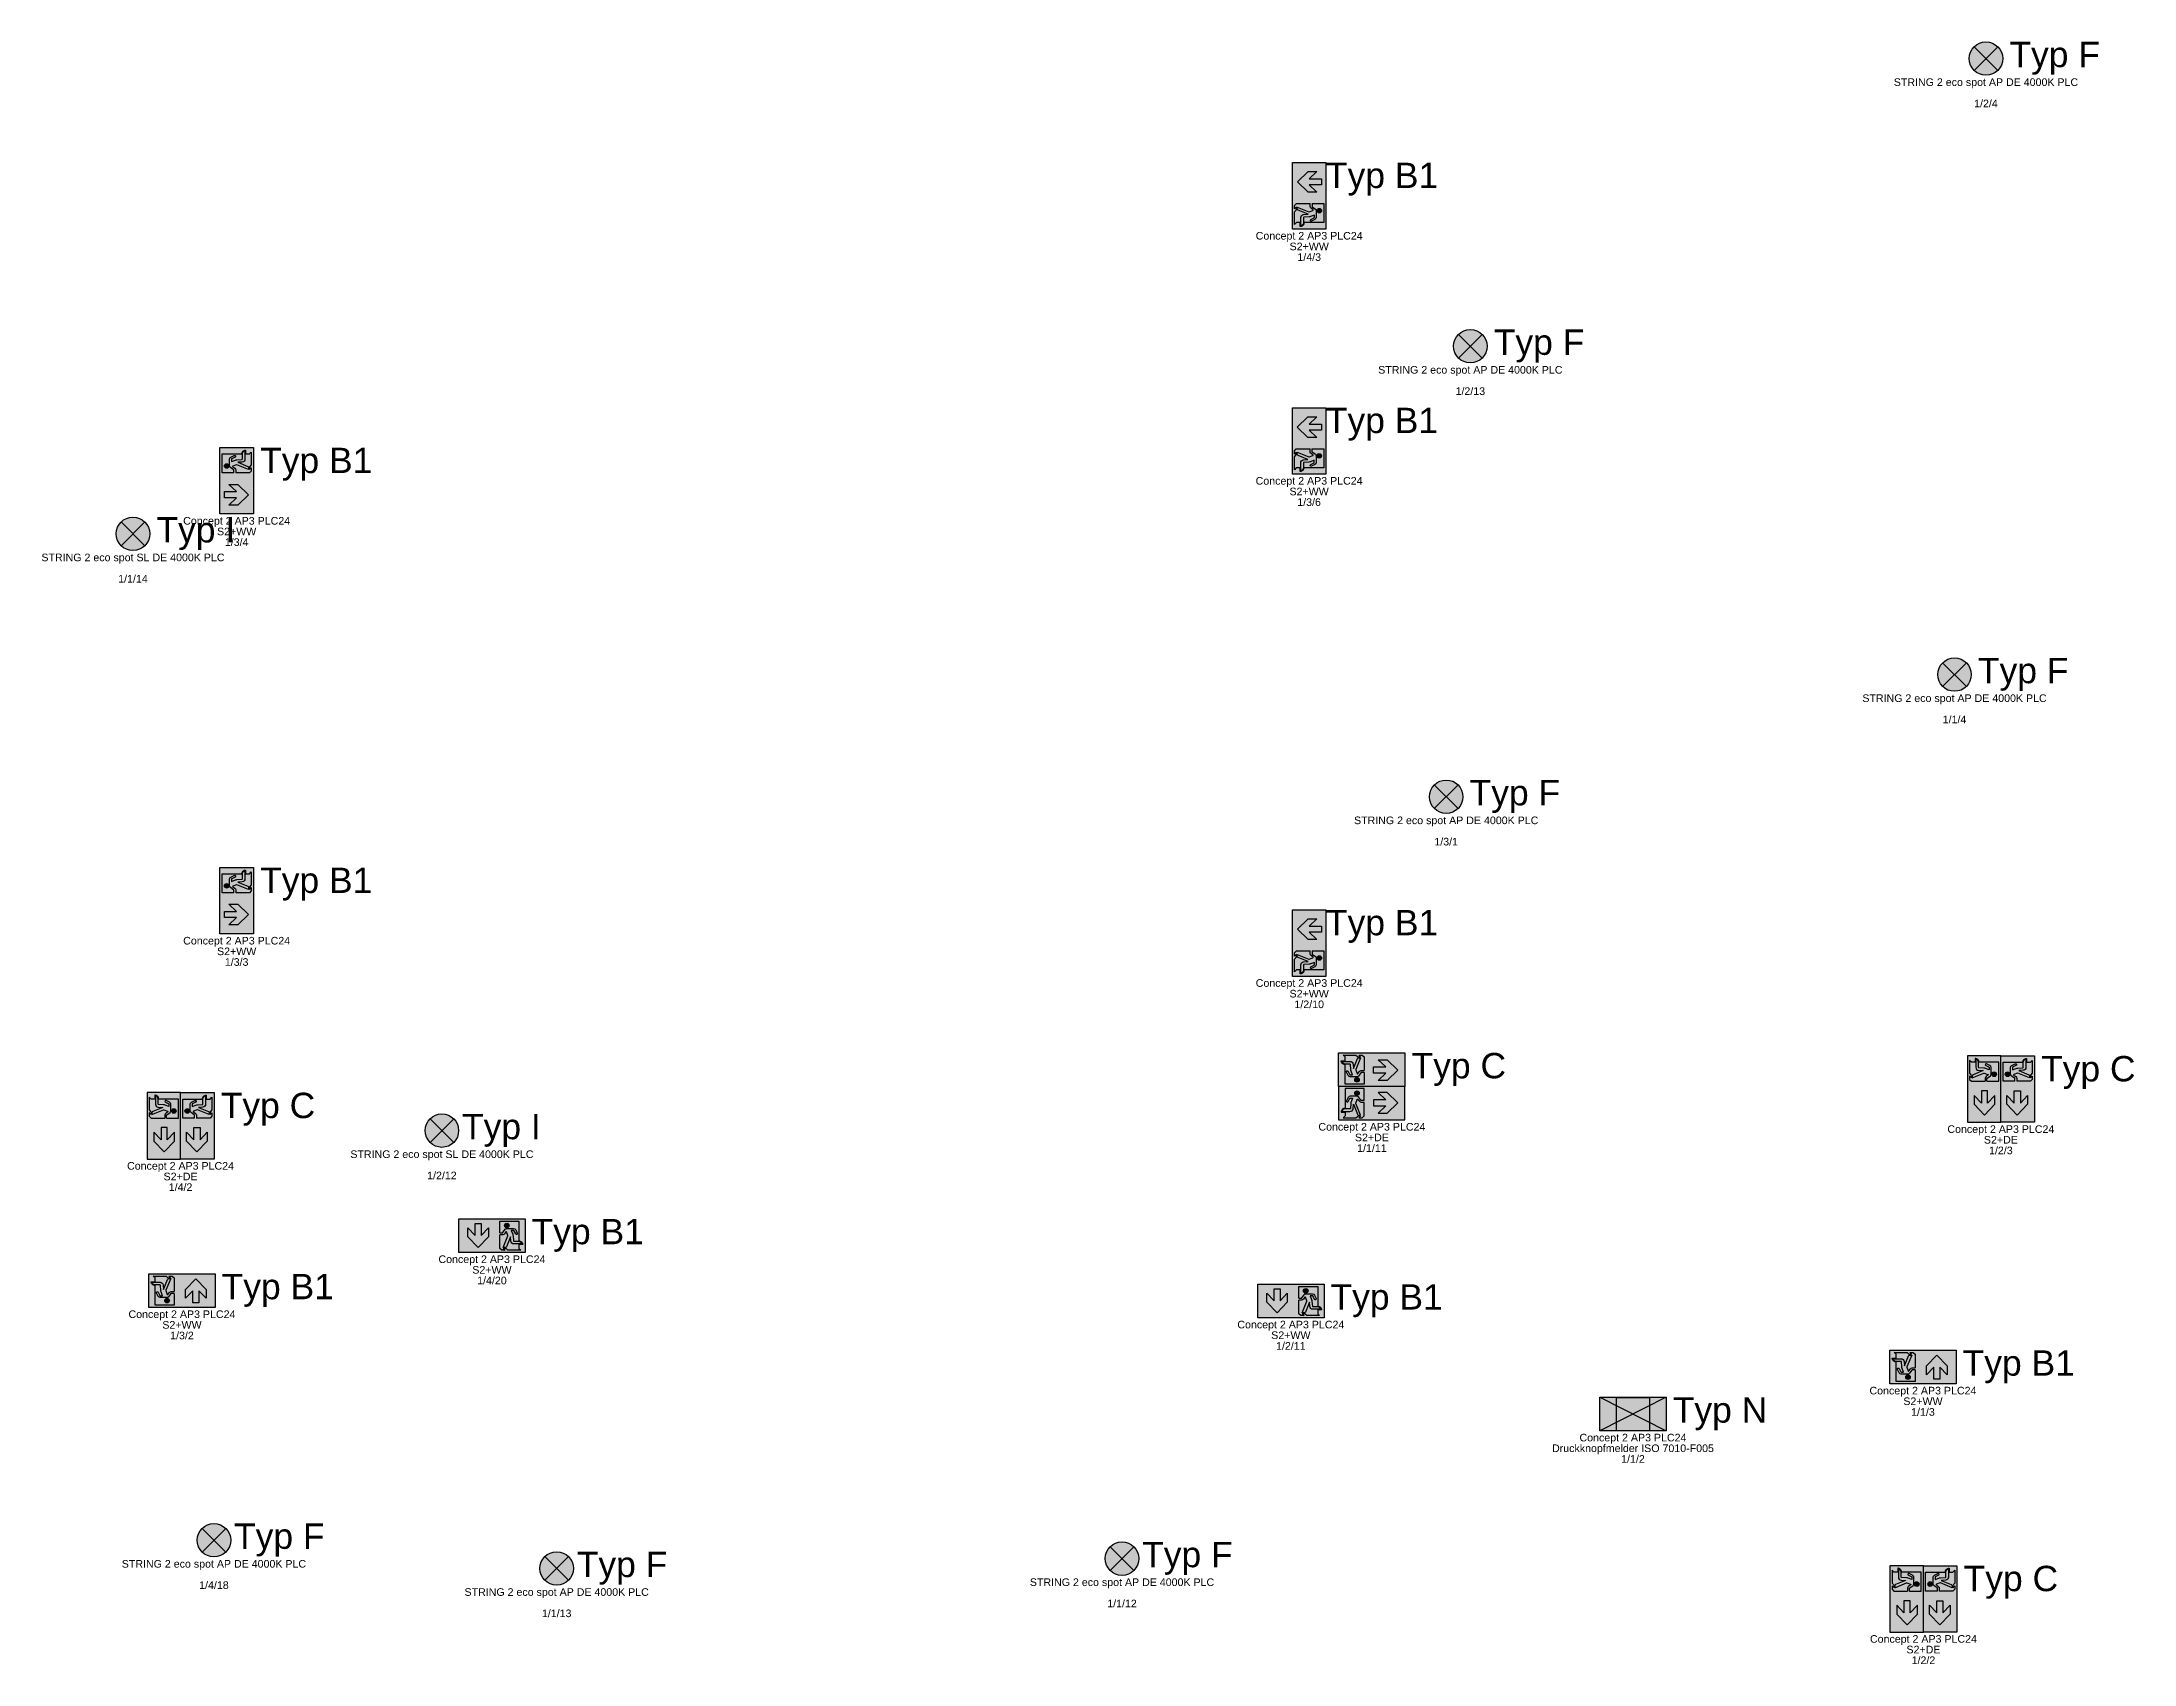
# Model space of a CAD drawing. Header units: millimetres. Extents: x -107261 to 64178, y -7557 to 117559.
# Drawn here: x -24152 to -3530, y 46177 to 62165 of the extents above; entities that cross this region are included whole.
import ezdxf
from ezdxf.enums import TextEntityAlignment as Align

# ---------------------------------------------------------------- set-up
doc = ezdxf.new("R2010")
doc.units = ezdxf.units.MM
for name, color, linetype in [('din_SIBEL_10_emergency_lighting', 90, 'Continuous'), ('din_SIBEL_30_color_green', 90, 'Continuous'), ('din_SIBEL_31_color_white', 255, 'Continuous'), ('din_SIBEL_32_color_black', 250, 'Continuous'), ('din_SIBEL_33_color_yellow', 40, 'Continuous'), ('din_SIBEL_50_type_name', 90, 'Continuous'), ('din_SIBEL_51_typenumber', 90, 'Continuous'), ('din_SIBEL_52_info', 90, 'Continuous'), ('din_SIBEL_61_labeling', 90, 'Continuous')]:
    doc.layers.add(name, color=color, linetype=linetype)
doc.styles.get("Standard").update_dxf_attribs({"font": 'arial.ttf'})
picture_1 = doc.add_image_def('image1.jpg', size_in_pixel=(553, 555))

# ---------------------------------------------------------------- blocks, each defined once
blk = doc.blocks.new('Standardblock_RZ_PLPR')
at = {"layer": 'din_SIBEL_30_color_green'}
h = blk.add_hatch(color=256, dxfattribs=at)
h.dxf.hatch_style = 1
h.paths.add_polyline_path([(328, 0), (328, 330), (-326, 330), (-326, 0)])
h.paths.add_polyline_path([(-62, 60), (-149, 60), (-255, 162), (-149, 263), (-62, 263), (-137, 192), (-17, 192), (-17, 132), (-137, 132)], flags=16)
h.paths.add_polyline_path([(78, 137), (106, 137, -0.239952), (109, 135), (132, 103, 0.239952), (147, 96), (214, 96, 0.284079), (234, 108), (250, 141, 1), (234, 149), (217, 116, -0.284079), (214, 114), (191, 114), (205, 152, 0.068786), (208, 167), (212, 218, -0.391902), (216, 221), (265, 221, 0.363159), (297, 247), (265, 247), (216, 247, 0.391902), (186, 220), (183, 176), (143, 274, 0.304268), (129, 283), (111, 283), (158, 168, -0.187349), (158, 165), (145, 128, -0.599876), (138, 127), (124, 146, 0.239952), (106, 156), (78, 156), (78, 291), (97, 309), (130, 309), (112, 291), (132, 291, 0.198912), (142, 295), (157, 309), (284, 309), (265, 291), (265, 253), (303, 253, -0.414214), (265, 216), (265, 21), (78, 21)], flags=16)
h.paths.add_polyline_path([(170, 66, -1), (125, 66, -1)], flags=0)
h = blk.add_hatch(color=256, dxfattribs=at)
h.dxf.hatch_style = 1
h.paths.add_polyline_path([(328, 0), (-326, 0), (-326, -330), (328, -330)])
h.paths.add_polyline_path([(-62, -60), (-137, -132), (-17, -132), (-17, -192), (-137, -192), (-62, -263), (-149, -263), (-255, -162), (-149, -60)], flags=16)
h.paths.add_polyline_path([(78, -21), (265, -21), (265, -216, -0.414214), (303, -253), (265, -253), (265, -291), (284, -309), (157, -309), (142, -295, 0.198912), (132, -291), (112, -291), (130, -309), (97, -309), (78, -291), (78, -156), (106, -156, 0.239952), (124, -146), (138, -127, -0.599876), (145, -128), (158, -165, -0.187349), (158, -168), (111, -283), (129, -283, 0.304268), (143, -274), (183, -176), (186, -220, 0.391902), (216, -247), (265, -247), (297, -247, 0.363159), (265, -221), (216, -221, -0.391902), (212, -218), (208, -167, 0.068786), (205, -152), (191, -114), (214, -114, -0.284079), (217, -116), (234, -149, 1), (250, -141), (234, -108, 0.284079), (214, -96), (147, -96, 0.239952), (132, -103), (109, -135, -0.239952), (106, -137), (78, -137)], flags=16)
h.paths.add_polyline_path([(125, -66, -1), (170, -66, -1)], flags=0)
h = blk.add_hatch(color=256, dxfattribs=at)
h.dxf.hatch_style = 1
h.paths.add_polyline_path([(170, 66, 1), (125, 66, 1)])
h = blk.add_hatch(color=256, dxfattribs=at)
h.dxf.hatch_style = 1
h.paths.add_polyline_path([(125, -66, 1), (170, -66, 1)])
at = {"layer": 'din_SIBEL_31_color_white'}
h = blk.add_hatch(color=256, dxfattribs=at)
h.dxf.hatch_style = 1
h.paths.add_polyline_path([(-149, 60), (-62, 60), (-137, 132), (-17, 132), (-17, 192), (-137, 192), (-62, 263), (-149, 263), (-255, 162)])
h.paths.add_polyline_path([(147, 96, -0.239952), (132, 103), (109, 135, 0.239952), (106, 137), (78, 137), (78, 21), (265, 21), (265, 216, 0.414214), (303, 253), (265, 253), (265, 291), (284, 309), (157, 309), (142, 295, -0.198912), (132, 291), (112, 291), (130, 309), (97, 309), (78, 291), (78, 156), (106, 156, -0.239952), (124, 146), (138, 127, 0.599876), (145, 128), (158, 165, 0.187349), (158, 168), (111, 283), (129, 283, -0.304268), (143, 274), (183, 176), (186, 220, -0.391902), (216, 247), (265, 247), (297, 247, -0.363159), (265, 221), (216, 221, 0.391902), (212, 218), (208, 167, -0.068786), (205, 152), (191, 114), (214, 114, 0.284079), (217, 116), (234, 149, -1), (250, 141), (234, 108, -0.284079), (214, 96)])
h.paths.add_polyline_path([(170, 66, -1), (125, 66, -1)], flags=16)
h = blk.add_hatch(color=256, dxfattribs=at)
h.dxf.hatch_style = 1
h.paths.add_polyline_path([(-62, -60), (-149, -60), (-255, -162), (-149, -263), (-62, -263), (-137, -192), (-17, -192), (-17, -132), (-137, -132)])
h.paths.add_polyline_path([(265, -21), (78, -21), (78, -137), (106, -137, 0.239952), (109, -135), (132, -103, -0.239952), (147, -96), (214, -96, -0.284079), (234, -108), (250, -141, -1), (234, -149), (217, -116, 0.284079), (214, -114), (191, -114), (205, -152, -0.068786), (208, -167), (212, -218, 0.391902), (216, -221), (265, -221, -0.363159), (297, -247), (265, -247), (216, -247, -0.391902), (186, -220), (183, -176), (143, -274, -0.304268), (129, -283), (111, -283), (158, -168, 0.187349), (158, -165), (145, -128, 0.599876), (138, -127), (124, -146, -0.239952), (106, -156), (78, -156), (78, -291), (97, -309), (130, -309), (112, -291), (132, -291, -0.198912), (142, -295), (157, -309), (284, -309), (265, -291), (265, -253), (303, -253, 0.414214), (265, -216)])
h.paths.add_polyline_path([(125, -66, -1), (170, -66, -1)], flags=16)
at = {"layer": 'din_SIBEL_32_color_black'}
for points in [[(-326, 330), (-326, 0), (328, 0), (328, 330)], [(-149, 60), (-62, 60), (-137, 132), (-17, 132), (-17, 192), (-137, 192), (-62, 263), (-149, 263), (-255, 162)], [(-326, -330), (-326, 0), (328, 0), (328, -330)], [(-149, -60), (-62, -60), (-137, -132), (-17, -132), (-17, -192), (-137, -192), (-62, -263), (-149, -263), (-255, -162)]]:
    blk.add_lwpolyline(points, close=True, dxfattribs=at)
for points in [[(78, 137), (78, 21), (265, 21), (265, 216, 0.414214), (303, 253), (265, 253), (265, 291), (284, 309), (157, 309), (142, 295, -0.198912), (132, 291), (112, 291), (130, 309), (97, 309), (78, 291), (78, 156)], [(78, 137), (106, 137, -0.239952), (109, 135), (132, 103, 0.239952), (147, 96), (214, 96, 0.284079), (234, 108), (250, 141, 1), (234, 149), (217, 116, -0.284079), (214, 114), (191, 114), (205, 152, 0.068786), (208, 167), (212, 218, -0.391902), (216, 221), (265, 221, 0.363159), (297, 247), (265, 247), (216, 247, 0.391902), (186, 220), (183, 176), (143, 274, 0.304268), (129, 283), (111, 283), (158, 168, -0.187349), (158, 165), (145, 128, -0.599876), (138, 127), (124, 146, 0.239952), (106, 156), (78, 156)], [(78, -137), (78, -21), (265, -21), (265, -216, -0.414214), (303, -253), (265, -253), (265, -291), (284, -309), (157, -309), (142, -295, 0.198912), (132, -291), (112, -291), (130, -309), (97, -309), (78, -291), (78, -156)], [(78, -137), (106, -137, 0.239952), (109, -135), (132, -103, -0.239952), (147, -96), (214, -96, -0.284079), (234, -108), (250, -141, -1), (234, -149), (217, -116, 0.284079), (214, -114), (191, -114), (205, -152, -0.068786), (208, -167), (212, -218, 0.391902), (216, -221), (265, -221, -0.363159), (297, -247), (265, -247), (216, -247, -0.391902), (186, -220), (183, -176), (143, -274, -0.304268), (129, -283), (111, -283), (158, -168, 0.187349), (158, -165), (145, -128, 0.599876), (138, -127), (124, -146, -0.239952), (106, -156), (78, -156)]]:
    blk.add_lwpolyline(points, format="xyb", dxfattribs=at)
blk.add_lwpolyline([(-326, 0), (328, 0)], dxfattribs=at)
for centre in [(147, 66), (147, -66)]:
    blk.add_circle(centre, 22.5, dxfattribs=at)
blk = doc.blocks.new('din-Logo')
blk.add_lwpolyline([(-327, -330), (-327, -330), (-327, -330), (-327, -330)], close=True)
blk = doc.blocks.new('STANDARD_RZ_PLPR')
blk.add_blockref('din-Logo', (0, 0))
at = {"layer": 'din_SIBEL_10_emergency_lighting'}
blk.add_blockref('Standardblock_RZ_PLPR', (0, 0), dxfattribs=at)
at = {"layer": 'din_SIBEL_50_type_name', "flags": 9}
blk.add_attdef('TYPE', (-326, 340), '', height=25, dxfattribs=at)
at = {"layer": 'din_SIBEL_50_type_name', "flags": 8}
blk.add_attdef('TYPENAME', text='', height=75, dxfattribs=at).set_placement((0, -350), align=Align.TOP_CENTER)
at = {"layer": 'din_SIBEL_51_typenumber', "flags": 8}
blk.add_attdef('TYPENUMBER', text='', height=250, dxfattribs=at).set_placement((336, 1), align=Align.TOP_LEFT)
at = {"layer": 'din_SIBEL_52_info', "flags": 8}
blk.add_attdef('INFOTEXT', text='', height=75, dxfattribs=at).set_placement((1, -445), align=Align.TOP_CENTER)
at = {"layer": 'din_SIBEL_61_labeling', "flags": 8}
for tag, p in [('LABELING1', (1, -540)), ('LABELING2', (1, -635))]:
    blk.add_attdef(tag, text='', height=75, dxfattribs=at).set_placement(p, align=Align.TOP_CENTER)
blk = doc.blocks.new('Standardblock_RZ_PU')
at = {"layer": 'din_SIBEL_30_color_green'}
h = blk.add_hatch(color=256, dxfattribs=at)
h.dxf.hatch_style = 1
h.paths.add_polyline_path([(328, 0), (-326, 0), (-326, -330), (328, -330)])
h.paths.add_polyline_path([(-238, -89), (-166, -164), (-166, -44), (-106, -44), (-106, -164), (-35, -89), (-35, -176), (-136, -282), (-238, -176)], flags=16)
h.paths.add_polyline_path([(78, -21), (265, -21), (265, -216, -0.414214), (303, -253), (265, -253), (265, -291), (284, -309), (157, -309), (142, -295, 0.198912), (132, -291), (112, -291), (130, -309), (97, -309), (78, -291), (78, -156), (106, -156, 0.239952), (124, -146), (138, -127, -0.599876), (145, -128), (158, -165, -0.187349), (158, -168), (111, -283), (129, -283, 0.304268), (143, -274), (183, -176), (186, -220, 0.391902), (216, -247), (265, -247), (297, -247, 0.363159), (265, -221), (216, -221, -0.391902), (212, -218), (208, -167, 0.068786), (205, -152), (191, -114), (214, -114, -0.284079), (217, -116), (234, -149, 1), (250, -141), (234, -108, 0.284079), (214, -96), (147, -96, 0.239952), (132, -103), (109, -135, -0.239952), (106, -137), (78, -137)], flags=16)
h.paths.add_polyline_path([(170, -66, -1), (125, -66, -1)], flags=0)
h.paths.add_polyline_path([(170, -66, 1), (125, -66, 1)], flags=0)
h = blk.add_hatch(color=256, dxfattribs=at)
h.dxf.hatch_style = 1
h.paths.add_polyline_path([(170, -66, 1), (125, -66, 1)])
at = {"layer": 'din_SIBEL_31_color_white'}
h = blk.add_hatch(color=256, dxfattribs=at)
h.dxf.hatch_style = 1
h.paths.add_polyline_path([(-35, -89), (-106, -164), (-106, -44), (-166, -44), (-166, -164), (-238, -89), (-238, -176), (-136, -282), (-35, -176)])
h.paths.add_polyline_path([(265, -21), (78, -21), (78, -137), (106, -137, 0.239952), (109, -135), (132, -103, -0.239952), (147, -96), (214, -96, -0.284079), (234, -108), (250, -141, -1), (234, -149), (217, -116, 0.284079), (214, -114), (191, -114), (205, -152, -0.068786), (208, -167), (212, -218, 0.391902), (216, -221), (265, -221, -0.363159), (297, -247), (265, -247), (216, -247, -0.391902), (186, -220), (183, -176), (143, -274, -0.304268), (129, -283), (111, -283), (158, -168, 0.187349), (158, -165), (145, -128, 0.599876), (138, -127), (124, -146, -0.239952), (106, -156), (78, -156), (78, -291), (97, -309), (130, -309), (112, -291), (132, -291, -0.198912), (142, -295), (157, -309), (284, -309), (265, -291), (265, -253), (303, -253, 0.414214), (265, -216)])
h.paths.add_polyline_path([(170, -66, -1), (125, -66, -1)], flags=16)
at = {"layer": 'din_SIBEL_32_color_black'}
for points in [[(-326, -330), (-326, 0), (328, 0), (328, -330)], [(-238, -176), (-238, -89), (-166, -164), (-166, -44), (-106, -44), (-106, -164), (-35, -89), (-35, -176), (-136, -282)]]:
    blk.add_lwpolyline(points, close=True, dxfattribs=at)
for points in [[(78, -137), (78, -21), (265, -21), (265, -216, -0.414214), (303, -253), (265, -253), (265, -291), (284, -309), (157, -309), (142, -295, 0.198912), (132, -291), (112, -291), (130, -309), (97, -309), (78, -291), (78, -156)], [(78, -137), (106, -137, 0.239952), (109, -135), (132, -103, -0.239952), (147, -96), (214, -96, -0.284079), (234, -108), (250, -141, -1), (234, -149), (217, -116, 0.284079), (214, -114), (191, -114), (205, -152, -0.068786), (208, -167), (212, -218, 0.391902), (216, -221), (265, -221, -0.363159), (297, -247), (265, -247), (216, -247, -0.391902), (186, -220), (183, -176), (143, -274, -0.304268), (129, -283), (111, -283), (158, -168, 0.187349), (158, -165), (145, -128, 0.599876), (138, -127), (124, -146, -0.239952), (106, -156), (78, -156)]]:
    blk.add_lwpolyline(points, format="xyb", dxfattribs=at)
blk.add_circle((147, -66), 22.5, dxfattribs=at)
blk = doc.blocks.new('STANDARD_RZ_PU')
blk.add_blockref('din-Logo', (0, 0))
at = {"layer": 'din_SIBEL_10_emergency_lighting'}
blk.add_blockref('Standardblock_RZ_PU', (0, 0), dxfattribs=at)
at = {"layer": 'din_SIBEL_50_type_name', "flags": 9}
blk.add_attdef('TYPE', (-326, 18), '', height=25, dxfattribs=at)
at = {"layer": 'din_SIBEL_50_type_name', "flags": 8}
blk.add_attdef('TYPENAME', text='', height=75, dxfattribs=at).set_placement((0, -350), align=Align.TOP_CENTER)
at = {"layer": 'din_SIBEL_51_typenumber', "flags": 8}
blk.add_attdef('TYPENUMBER', text='', height=250, dxfattribs=at).set_placement((336, 1), align=Align.TOP_LEFT)
at = {"layer": 'din_SIBEL_52_info', "flags": 8}
blk.add_attdef('INFOTEXT', text='', height=75, dxfattribs=at).set_placement((1, -445), align=Align.TOP_CENTER)
at = {"layer": 'din_SIBEL_61_labeling', "flags": 8}
for tag, p in [('LABELING1', (1, -540)), ('LABELING2', (1, -635))]:
    blk.add_attdef(tag, text='', height=75, dxfattribs=at).set_placement(p, align=Align.TOP_CENTER)
blk = doc.blocks.new('Standardblock_Spot')
at = {"layer": 'din_SIBEL_31_color_white'}
h = blk.add_hatch(color=256, dxfattribs=at)
h.dxf.hatch_style = 1
h.paths.add_polyline_path([(117, -48, 0.414214), (-117, -48), (0, -165)])
h.paths.add_polyline_path([(0, -165), (-117, -282, 0.414214), (117, -282)])
at = {"layer": 'din_SIBEL_33_color_yellow'}
h = blk.add_hatch(color=256, dxfattribs=at)
h.dxf.hatch_style = 1
h.paths.add_polyline_path([(-117, -48, 0.198912), (-165, -165, 0.198912), (-117, -282), (0, -165)])
h.paths.add_polyline_path([(117, -48), (0, -165), (117, -282, 0.198912), (165, -165, 0.198912)])
at = {"layer": 'din_SIBEL_32_color_black'}
for p, q in [((-117, -282), (117, -48)), ((-117, -48), (117, -282))]:
    blk.add_line(p, q, dxfattribs=at)
blk.add_circle((0, -165), 165, dxfattribs=at)
blk = doc.blocks.new('STANDARD_SPOT')
at = {"layer": 'din_SIBEL_10_emergency_lighting'}
blk.add_blockref('Standardblock_Spot', (0, 0), dxfattribs=at)
at = {"layer": 'din_SIBEL_50_type_name', "flags": 9}
blk.add_attdef('TYPE', (-326, 18), '', height=25, dxfattribs=at)
at = {"layer": 'din_SIBEL_50_type_name', "flags": 8}
blk.add_attdef('TYPENAME', text='', height=75, dxfattribs=at).set_placement((0, -350), align=Align.TOP_CENTER)
at = {"layer": 'din_SIBEL_51_typenumber', "flags": 8}
blk.add_attdef('TYPENUMBER', text='', height=250, dxfattribs=at).set_placement((336, 1), align=Align.TOP_LEFT)
at = {"layer": 'din_SIBEL_52_info', "flags": 8}
blk.add_attdef('INFOTEXT', text='', height=75, dxfattribs=at).set_placement((1, -445), align=Align.TOP_CENTER)
at = {"layer": 'din_SIBEL_61_labeling', "flags": 8}
for tag, p in [('LABELING1', (1, -540)), ('LABELING2', (1, -635))]:
    blk.add_attdef(tag, text='', height=75, dxfattribs=at).set_placement(p, align=Align.TOP_CENTER)
blk = doc.blocks.new('Standardblock_SL')
at = {"layer": 'din_SIBEL_31_color_white'}
h = blk.add_hatch(color=256, dxfattribs=at)
h.dxf.hatch_style = 1
h.paths.add_polyline_path([(-326, 0), (0, -165), (326, 0)])
h.paths.add_polyline_path([(326, -330), (0, -165), (-326, -330)])
at = {"layer": 'din_SIBEL_33_color_yellow'}
h = blk.add_hatch(color=256, dxfattribs=at)
h.dxf.hatch_style = 1
h.paths.add_polyline_path([(0, -165), (-326, 0), (-326, -330)])
h.paths.add_polyline_path([(326, -330), (326, 0), (0, -165)])
at = {"layer": 'din_SIBEL_32_color_black'}
for p, q in [((-326, 0), (326, -330)), ((326, 0), (-326, -330))]:
    blk.add_line(p, q, dxfattribs=at)
blk.add_lwpolyline([(-326, -330), (-326, 0), (326, 0), (326, -330)], close=True, dxfattribs=at)
blk = doc.blocks.new('STANDARD_SL')
blk.add_blockref('din-Logo', (0, 0))
at = {"layer": 'din_SIBEL_10_emergency_lighting'}
blk.add_blockref('Standardblock_SL', (0, 0), dxfattribs=at)
at = {"layer": 'din_SIBEL_50_type_name', "flags": 9}
blk.add_attdef('TYPE', (-326, 18), '', height=25, dxfattribs=at)
at = {"layer": 'din_SIBEL_50_type_name', "flags": 8}
blk.add_attdef('TYPENAME', text='', height=75, dxfattribs=at).set_placement((0, -350), align=Align.TOP_CENTER)
at = {"layer": 'din_SIBEL_51_typenumber', "flags": 8}
blk.add_attdef('TYPENUMBER', text='', height=250, dxfattribs=at).set_placement((336, 1), align=Align.TOP_LEFT)
at = {"layer": 'din_SIBEL_52_info', "flags": 8}
blk.add_attdef('INFOTEXT', text='', height=75, dxfattribs=at).set_placement((1, -445), align=Align.TOP_CENTER)
at = {"layer": 'din_SIBEL_61_labeling', "flags": 8}
for tag, p in [('LABELING1', (1, -540)), ('LABELING2', (1, -635))]:
    blk.add_attdef(tag, text='', height=75, dxfattribs=at).set_placement(p, align=Align.TOP_CENTER)

msp = doc.modelspace()

# ---------------------------------------------------------------- hatches: boundary and pattern name
at = {"layer": 'din_SIBEL_10_emergency_lighting'}
h = msp.add_hatch(color=1, dxfattribs=at)
h.dxf.hatch_style = 1
h.paths.add_polyline_path([(-8796, 48807), (-8796, 48477), (-8144, 48477), (-8144, 48807)])

# ---------------------------------------------------------------- linework, layer by layer
msp.add_lwpolyline([(-8797, 48477), (-8797, 48477), (-8797, 48477), (-8797, 48477)], close=True, dxfattribs=at)

# ---------------------------------------------------------------- block references
ref = msp.add_blockref('STANDARD_SPOT', (-5156, 62000), dxfattribs=dict(at, rotation=90))
ref.add_attrib('LABELING1', '1/2/4', dxfattribs={"layer": 'din_SIBEL_61_labeling', "height": 75, "flags": 8}).set_placement((-4991, 61595), align=Align.TOP_CENTER)
ref.add_attrib('TYPENAME', 'STRING 2 eco spot AP DE 4000K PLC', dxfattribs={"layer": 'din_SIBEL_50_type_name', "height": 75, "flags": 8}).set_placement((-4991, 61805), align=Align.TOP_CENTER)
ref.add_attrib('TYPENUMBER', 'Typ F', dxfattribs={"layer": 'din_SIBEL_51_typenumber', "height": 250, "flags": 8}).set_placement((-4760, 62165), align=Align.TOP_LEFT)
ref = msp.add_blockref('STANDARD_RZ_PU', (-11496, 60648), dxfattribs=dict(at, rotation=270))
ref.add_attrib('LABELING1', '1/4/3', dxfattribs={"layer": 'din_SIBEL_61_labeling', "height": 75, "flags": 8}).set_placement((-11661, 60081), align=Align.TOP_CENTER)
ref.add_attrib('TYPENAME', 'Concept 2 AP3 PLC24', dxfattribs={"layer": 'din_SIBEL_50_type_name', "height": 75, "flags": 8}).set_placement((-11661, 60291), align=Align.TOP_CENTER)
ref.add_attrib('INFOTEXT', 'S2+WW', dxfattribs={"layer": 'din_SIBEL_52_info', "height": 75, "flags": 8}).set_placement((-11661, 60186), align=Align.TOP_CENTER)
ref.add_attrib('TYPENUMBER', 'Typ B1', dxfattribs={"layer": 'din_SIBEL_51_typenumber', "height": 250, "flags": 8}).set_placement((-11496, 60974), align=Align.TOP_LEFT)
ref = msp.add_blockref('STANDARD_SPOT', (-10238, 59165), dxfattribs=dict(at, rotation=90))
ref.add_attrib('LABELING1', '1/2/13', dxfattribs={"layer": 'din_SIBEL_61_labeling', "height": 75, "flags": 8}).set_placement((-10073, 58760), align=Align.TOP_CENTER)
ref.add_attrib('TYPENAME', 'STRING 2 eco spot AP DE 4000K PLC', dxfattribs={"layer": 'din_SIBEL_50_type_name', "height": 75, "flags": 8}).set_placement((-10073, 58970), align=Align.TOP_CENTER)
ref.add_attrib('TYPENUMBER', 'Typ F', dxfattribs={"layer": 'din_SIBEL_51_typenumber', "height": 250, "flags": 8}).set_placement((-9842, 59330), align=Align.TOP_LEFT)
ref = msp.add_blockref('STANDARD_RZ_PU', (-11497, 58232), dxfattribs=dict(at, rotation=270))
ref.add_attrib('LABELING1', '1/3/6', dxfattribs={"layer": 'din_SIBEL_61_labeling', "height": 75, "flags": 8}).set_placement((-11662, 57666), align=Align.TOP_CENTER)
ref.add_attrib('TYPENAME', 'Concept 2 AP3 PLC24', dxfattribs={"layer": 'din_SIBEL_50_type_name', "height": 75, "flags": 8}).set_placement((-11662, 57876), align=Align.TOP_CENTER)
ref.add_attrib('INFOTEXT', 'S2+WW', dxfattribs={"layer": 'din_SIBEL_52_info', "height": 75, "flags": 8}).set_placement((-11662, 57771), align=Align.TOP_CENTER)
ref.add_attrib('TYPENUMBER', 'Typ B1', dxfattribs={"layer": 'din_SIBEL_51_typenumber', "height": 250, "flags": 8}).set_placement((-11497, 58559), align=Align.TOP_LEFT)
ref = msp.add_blockref('STANDARD_RZ_PU', (-22397, 57838), dxfattribs=dict(at, rotation=90))
ref.add_attrib('LABELING1', '1/3/4', dxfattribs={"layer": 'din_SIBEL_61_labeling', "height": 75, "flags": 8}).set_placement((-22232, 57272), align=Align.TOP_CENTER)
ref.add_attrib('TYPENAME', 'Concept 2 AP3 PLC24', dxfattribs={"layer": 'din_SIBEL_50_type_name', "height": 75, "flags": 8}).set_placement((-22232, 57482), align=Align.TOP_CENTER)
ref.add_attrib('INFOTEXT', 'S2+WW', dxfattribs={"layer": 'din_SIBEL_52_info', "height": 75, "flags": 8}).set_placement((-22232, 57377), align=Align.TOP_CENTER)
ref.add_attrib('TYPENUMBER', 'Typ B1', dxfattribs={"layer": 'din_SIBEL_51_typenumber', "height": 250, "flags": 8}).set_placement((-22001, 58165), align=Align.TOP_LEFT)
ref = msp.add_blockref('STANDARD_SPOT', (-23419, 57316), dxfattribs=dict(at, rotation=90))
ref.add_attrib('LABELING1', '1/1/14', dxfattribs={"layer": 'din_SIBEL_61_labeling', "height": 75, "flags": 8}).set_placement((-23254, 56911), align=Align.TOP_CENTER)
ref.add_attrib('TYPENAME', 'STRING 2 eco spot SL DE 4000K PLC', dxfattribs={"layer": 'din_SIBEL_50_type_name', "height": 75, "flags": 8}).set_placement((-23254, 57121), align=Align.TOP_CENTER)
ref.add_attrib('TYPENUMBER', 'Typ I', dxfattribs={"layer": 'din_SIBEL_51_typenumber', "height": 250, "flags": 8}).set_placement((-23023, 57481), align=Align.TOP_LEFT)
ref = msp.add_blockref('STANDARD_SPOT', (-5466, 55929), dxfattribs=dict(at, rotation=90))
ref.add_attrib('LABELING1', '1/1/4', dxfattribs={"layer": 'din_SIBEL_61_labeling', "height": 75, "flags": 8}).set_placement((-5301, 55524), align=Align.TOP_CENTER)
ref.add_attrib('TYPENAME', 'STRING 2 eco spot AP DE 4000K PLC', dxfattribs={"layer": 'din_SIBEL_50_type_name', "height": 75, "flags": 8}).set_placement((-5301, 55734), align=Align.TOP_CENTER)
ref.add_attrib('TYPENUMBER', 'Typ F', dxfattribs={"layer": 'din_SIBEL_51_typenumber', "height": 250, "flags": 8}).set_placement((-5070, 56094), align=Align.TOP_LEFT)
ref = msp.add_blockref('STANDARD_SPOT', (-10476, 54725), dxfattribs=dict(at, rotation=90))
ref.add_attrib('LABELING1', '1/3/1', dxfattribs={"layer": 'din_SIBEL_61_labeling', "height": 75, "flags": 8}).set_placement((-10311, 54320), align=Align.TOP_CENTER)
ref.add_attrib('TYPENAME', 'STRING 2 eco spot AP DE 4000K PLC', dxfattribs={"layer": 'din_SIBEL_50_type_name', "height": 75, "flags": 8}).set_placement((-10311, 54530), align=Align.TOP_CENTER)
ref.add_attrib('TYPENUMBER', 'Typ F', dxfattribs={"layer": 'din_SIBEL_51_typenumber', "height": 250, "flags": 8}).set_placement((-10080, 54890), align=Align.TOP_LEFT)
ref = msp.add_blockref('STANDARD_RZ_PU', (-22397, 53700), dxfattribs=dict(at, rotation=90))
ref.add_attrib('LABELING1', '1/3/3', dxfattribs={"layer": 'din_SIBEL_61_labeling', "height": 75, "flags": 8}).set_placement((-22232, 53134), align=Align.TOP_CENTER)
ref.add_attrib('TYPENAME', 'Concept 2 AP3 PLC24', dxfattribs={"layer": 'din_SIBEL_50_type_name', "height": 75, "flags": 8}).set_placement((-22232, 53344), align=Align.TOP_CENTER)
ref.add_attrib('INFOTEXT', 'S2+WW', dxfattribs={"layer": 'din_SIBEL_52_info', "height": 75, "flags": 8}).set_placement((-22232, 53239), align=Align.TOP_CENTER)
ref.add_attrib('TYPENUMBER', 'Typ B1', dxfattribs={"layer": 'din_SIBEL_51_typenumber', "height": 250, "flags": 8}).set_placement((-22001, 54027), align=Align.TOP_LEFT)
ref = msp.add_blockref('STANDARD_RZ_PU', (-11496, 53283), dxfattribs=dict(at, rotation=270))
ref.add_attrib('LABELING1', '1/2/10', dxfattribs={"layer": 'din_SIBEL_61_labeling', "height": 75, "flags": 8}).set_placement((-11661, 52717), align=Align.TOP_CENTER)
ref.add_attrib('TYPENAME', 'Concept 2 AP3 PLC24', dxfattribs={"layer": 'din_SIBEL_50_type_name', "height": 75, "flags": 8}).set_placement((-11661, 52927), align=Align.TOP_CENTER)
ref.add_attrib('INFOTEXT', 'S2+WW', dxfattribs={"layer": 'din_SIBEL_52_info', "height": 75, "flags": 8}).set_placement((-11661, 52822), align=Align.TOP_CENTER)
ref.add_attrib('TYPENUMBER', 'Typ B1', dxfattribs={"layer": 'din_SIBEL_51_typenumber', "height": 250, "flags": 8}).set_placement((-11496, 53610), align=Align.TOP_LEFT)
ref = msp.add_blockref('STANDARD_RZ_PLPR', (-11043, 51870), dxfattribs=dict(at, rotation=180))
ref.add_attrib('LABELING1', '1/1/11', dxfattribs={"layer": 'din_SIBEL_61_labeling', "height": 75, "flags": 8}).set_placement((-11043, 51300), align=Align.TOP_CENTER)
ref.add_attrib('TYPENAME', 'Concept 2 AP3 PLC24', dxfattribs={"layer": 'din_SIBEL_50_type_name', "height": 75, "flags": 8}).set_placement((-11043, 51510), align=Align.TOP_CENTER)
ref.add_attrib('INFOTEXT', 'S2+DE', dxfattribs={"layer": 'din_SIBEL_52_info', "height": 75, "flags": 8}).set_placement((-11043, 51405), align=Align.TOP_CENTER)
ref.add_attrib('TYPENUMBER', 'Typ C', dxfattribs={"layer": 'din_SIBEL_51_typenumber', "height": 250, "flags": 8}).set_placement((-10652, 52200), align=Align.TOP_LEFT)
ref = msp.add_blockref('STANDARD_RZ_PLPR', (-4844, 51843), dxfattribs=dict(at, rotation=90))
ref.add_attrib('LABELING1', '1/2/3', dxfattribs={"layer": 'din_SIBEL_61_labeling', "height": 75, "flags": 8}).set_placement((-4844, 51277), align=Align.TOP_CENTER)
ref.add_attrib('TYPENAME', 'Concept 2 AP3 PLC24', dxfattribs={"layer": 'din_SIBEL_50_type_name', "height": 75, "flags": 8}).set_placement((-4844, 51487), align=Align.TOP_CENTER)
ref.add_attrib('INFOTEXT', 'S2+DE', dxfattribs={"layer": 'din_SIBEL_52_info', "height": 75, "flags": 8}).set_placement((-4844, 51382), align=Align.TOP_CENTER)
ref.add_attrib('TYPENUMBER', 'Typ C', dxfattribs={"layer": 'din_SIBEL_51_typenumber', "height": 250, "flags": 8}).set_placement((-4448, 52170), align=Align.TOP_LEFT)
ref = msp.add_blockref('STANDARD_RZ_PLPR', (-22785, 51481), dxfattribs=dict(at, rotation=90))
ref.add_attrib('LABELING1', '1/4/2', dxfattribs={"layer": 'din_SIBEL_61_labeling', "height": 75, "flags": 8}).set_placement((-22785, 50915), align=Align.TOP_CENTER)
ref.add_attrib('TYPENAME', 'Concept 2 AP3 PLC24', dxfattribs={"layer": 'din_SIBEL_50_type_name', "height": 75, "flags": 8}).set_placement((-22785, 51125), align=Align.TOP_CENTER)
ref.add_attrib('INFOTEXT', 'S2+DE', dxfattribs={"layer": 'din_SIBEL_52_info', "height": 75, "flags": 8}).set_placement((-22785, 51020), align=Align.TOP_CENTER)
ref.add_attrib('TYPENUMBER', 'Typ C', dxfattribs={"layer": 'din_SIBEL_51_typenumber', "height": 250, "flags": 8}).set_placement((-22389, 51808), align=Align.TOP_LEFT)
ref = msp.add_blockref('STANDARD_SPOT', (-20209, 51600), dxfattribs=at)
ref.add_attrib('LABELING1', '1/2/12', dxfattribs={"layer": 'din_SIBEL_61_labeling', "height": 75, "flags": 8}).set_placement((-20209, 51030), align=Align.TOP_CENTER)
ref.add_attrib('TYPENAME', 'STRING 2 eco spot SL DE 4000K PLC', dxfattribs={"layer": 'din_SIBEL_50_type_name', "height": 75, "flags": 8}).set_placement((-20209, 51240), align=Align.TOP_CENTER)
ref.add_attrib('TYPENUMBER', 'Typ I', dxfattribs={"layer": 'din_SIBEL_51_typenumber', "height": 250, "flags": 8}).set_placement((-20011, 51600), align=Align.TOP_LEFT)
ref = msp.add_blockref('STANDARD_RZ_PU', (-19716, 50565), dxfattribs=at)
ref.add_attrib('LABELING1', '1/4/20', dxfattribs={"layer": 'din_SIBEL_61_labeling', "height": 75, "flags": 8}).set_placement((-19716, 49995), align=Align.TOP_CENTER)
ref.add_attrib('TYPENAME', 'Concept 2 AP3 PLC24', dxfattribs={"layer": 'din_SIBEL_50_type_name', "height": 75, "flags": 8}).set_placement((-19716, 50205), align=Align.TOP_CENTER)
ref.add_attrib('INFOTEXT', 'S2+WW', dxfattribs={"layer": 'din_SIBEL_52_info', "height": 75, "flags": 8}).set_placement((-19716, 50100), align=Align.TOP_CENTER)
ref.add_attrib('TYPENUMBER', 'Typ B1', dxfattribs={"layer": 'din_SIBEL_51_typenumber', "height": 250, "flags": 8}).set_placement((-19325, 50565), align=Align.TOP_LEFT)
ref = msp.add_blockref('STANDARD_RZ_PU', (-22771, 49693), dxfattribs=dict(at, rotation=180))
ref.add_attrib('LABELING1', '1/3/2', dxfattribs={"layer": 'din_SIBEL_61_labeling', "height": 75, "flags": 8}).set_placement((-22771, 49453), align=Align.TOP_CENTER)
ref.add_attrib('TYPENAME', 'Concept 2 AP3 PLC24', dxfattribs={"layer": 'din_SIBEL_50_type_name', "height": 75, "flags": 8}).set_placement((-22771, 49663), align=Align.TOP_CENTER)
ref.add_attrib('INFOTEXT', 'S2+WW', dxfattribs={"layer": 'din_SIBEL_52_info', "height": 75, "flags": 8}).set_placement((-22771, 49558), align=Align.TOP_CENTER)
ref.add_attrib('TYPENUMBER', 'Typ B1', dxfattribs={"layer": 'din_SIBEL_51_typenumber', "height": 250, "flags": 8}).set_placement((-22380, 50023), align=Align.TOP_LEFT)
ref = msp.add_blockref('STANDARD_RZ_PU', (-11842, 49921), dxfattribs=at)
ref.add_attrib('LABELING1', '1/2/11', dxfattribs={"layer": 'din_SIBEL_61_labeling', "height": 75, "flags": 8}).set_placement((-11842, 49351), align=Align.TOP_CENTER)
ref.add_attrib('TYPENAME', 'Concept 2 AP3 PLC24', dxfattribs={"layer": 'din_SIBEL_50_type_name', "height": 75, "flags": 8}).set_placement((-11842, 49561), align=Align.TOP_CENTER)
ref.add_attrib('INFOTEXT', 'S2+WW', dxfattribs={"layer": 'din_SIBEL_52_info', "height": 75, "flags": 8}).set_placement((-11842, 49456), align=Align.TOP_CENTER)
ref.add_attrib('TYPENUMBER', 'Typ B1', dxfattribs={"layer": 'din_SIBEL_51_typenumber', "height": 250, "flags": 8}).set_placement((-11451, 49921), align=Align.TOP_LEFT)
ref = msp.add_blockref('STANDARD_RZ_PU', (-5612, 48940), dxfattribs=dict(at, rotation=180))
ref.add_attrib('LABELING1', '1/1/3', dxfattribs={"layer": 'din_SIBEL_61_labeling', "height": 75, "flags": 8}).set_placement((-5612, 48700), align=Align.TOP_CENTER)
ref.add_attrib('TYPENAME', 'Concept 2 AP3 PLC24', dxfattribs={"layer": 'din_SIBEL_50_type_name', "height": 75, "flags": 8}).set_placement((-5612, 48910), align=Align.TOP_CENTER)
ref.add_attrib('INFOTEXT', 'S2+WW', dxfattribs={"layer": 'din_SIBEL_52_info', "height": 75, "flags": 8}).set_placement((-5612, 48805), align=Align.TOP_CENTER)
ref.add_attrib('TYPENUMBER', 'Typ B1', dxfattribs={"layer": 'din_SIBEL_51_typenumber', "height": 250, "flags": 8}).set_placement((-5221, 49270), align=Align.TOP_LEFT)
ref = msp.add_blockref('STANDARD_SL', (-8470, 48807), dxfattribs=dict(at, rotation=359.9999999999999))
ref.add_attrib('LABELING1', '1/1/2', dxfattribs={"layer": 'din_SIBEL_61_labeling', "height": 75, "flags": 8}).set_placement((-8470, 48237), align=Align.TOP_CENTER)
ref.add_attrib('TYPENAME', 'Concept 2 AP3 PLC24', dxfattribs={"layer": 'din_SIBEL_50_type_name', "height": 75, "flags": 8}).set_placement((-8470, 48447), align=Align.TOP_CENTER)
ref.add_attrib('INFOTEXT', 'Druckknopfmelder ISO 7010-F005', dxfattribs={"layer": 'din_SIBEL_52_info', "height": 75, "flags": 8}).set_placement((-8470, 48342), align=Align.TOP_CENTER)
ref.add_attrib('TYPENUMBER', 'Typ N', dxfattribs={"layer": 'din_SIBEL_51_typenumber', "height": 250, "flags": 8}).set_placement((-8078, 48807), align=Align.TOP_LEFT)
ref = msp.add_blockref('STANDARD_SPOT', (-22456, 47563), dxfattribs=at)
ref.add_attrib('LABELING1', '1/4/18', dxfattribs={"layer": 'din_SIBEL_61_labeling', "height": 75, "flags": 8}).set_placement((-22456, 46993), align=Align.TOP_CENTER)
ref.add_attrib('TYPENAME', 'STRING 2 eco spot AP DE 4000K PLC', dxfattribs={"layer": 'din_SIBEL_50_type_name', "height": 75, "flags": 8}).set_placement((-22456, 47203), align=Align.TOP_CENTER)
ref.add_attrib('TYPENUMBER', 'Typ F', dxfattribs={"layer": 'din_SIBEL_51_typenumber', "height": 250, "flags": 8}).set_placement((-22258, 47563), align=Align.TOP_LEFT)
ref = msp.add_blockref('STANDARD_SPOT', (-19078, 47285), dxfattribs=at)
ref.add_attrib('LABELING1', '1/1/13', dxfattribs={"layer": 'din_SIBEL_61_labeling', "height": 75, "flags": 8}).set_placement((-19078, 46715), align=Align.TOP_CENTER)
ref.add_attrib('TYPENAME', 'STRING 2 eco spot AP DE 4000K PLC', dxfattribs={"layer": 'din_SIBEL_50_type_name', "height": 75, "flags": 8}).set_placement((-19078, 46925), align=Align.TOP_CENTER)
ref.add_attrib('TYPENUMBER', 'Typ F', dxfattribs={"layer": 'din_SIBEL_51_typenumber', "height": 250, "flags": 8}).set_placement((-18880, 47285), align=Align.TOP_LEFT)
ref = msp.add_blockref('STANDARD_SPOT', (-13506, 47382), dxfattribs=at)
ref.add_attrib('LABELING1', '1/1/12', dxfattribs={"layer": 'din_SIBEL_61_labeling', "height": 75, "flags": 8}).set_placement((-13506, 46812), align=Align.TOP_CENTER)
ref.add_attrib('TYPENAME', 'STRING 2 eco spot AP DE 4000K PLC', dxfattribs={"layer": 'din_SIBEL_50_type_name', "height": 75, "flags": 8}).set_placement((-13506, 47022), align=Align.TOP_CENTER)
ref.add_attrib('TYPENUMBER', 'Typ F', dxfattribs={"layer": 'din_SIBEL_51_typenumber', "height": 250, "flags": 8}).set_placement((-13308, 47382), align=Align.TOP_LEFT)
ref = msp.add_blockref('STANDARD_RZ_PLPR', (-5607, 46819), dxfattribs=dict(at, rotation=90))
ref.add_attrib('LABELING1', '1/2/2', dxfattribs={"layer": 'din_SIBEL_61_labeling', "height": 75, "flags": 8}).set_placement((-5607, 46253), align=Align.TOP_CENTER)
ref.add_attrib('TYPENAME', 'Concept 2 AP3 PLC24', dxfattribs={"layer": 'din_SIBEL_50_type_name', "height": 75, "flags": 8}).set_placement((-5607, 46463), align=Align.TOP_CENTER)
ref.add_attrib('INFOTEXT', 'S2+DE', dxfattribs={"layer": 'din_SIBEL_52_info', "height": 75, "flags": 8}).set_placement((-5607, 46358), align=Align.TOP_CENTER)
ref.add_attrib('TYPENUMBER', 'Typ C', dxfattribs={"layer": 'din_SIBEL_51_typenumber', "height": 250, "flags": 8}).set_placement((-5211, 47146), align=Align.TOP_LEFT)

# ---------------------------------------------------------------- pictures from other files: only their frames are drawn
at = {"layer": 'din_SIBEL_10_emergency_lighting', "color": 1}
image = msp.add_image(picture_1, insert=(-8633, 48477), size_in_units=(326, 328), rotation=0, dxfattribs=at)
image.dxf.flags = 7

doc.saveas('drawing.dxf')
